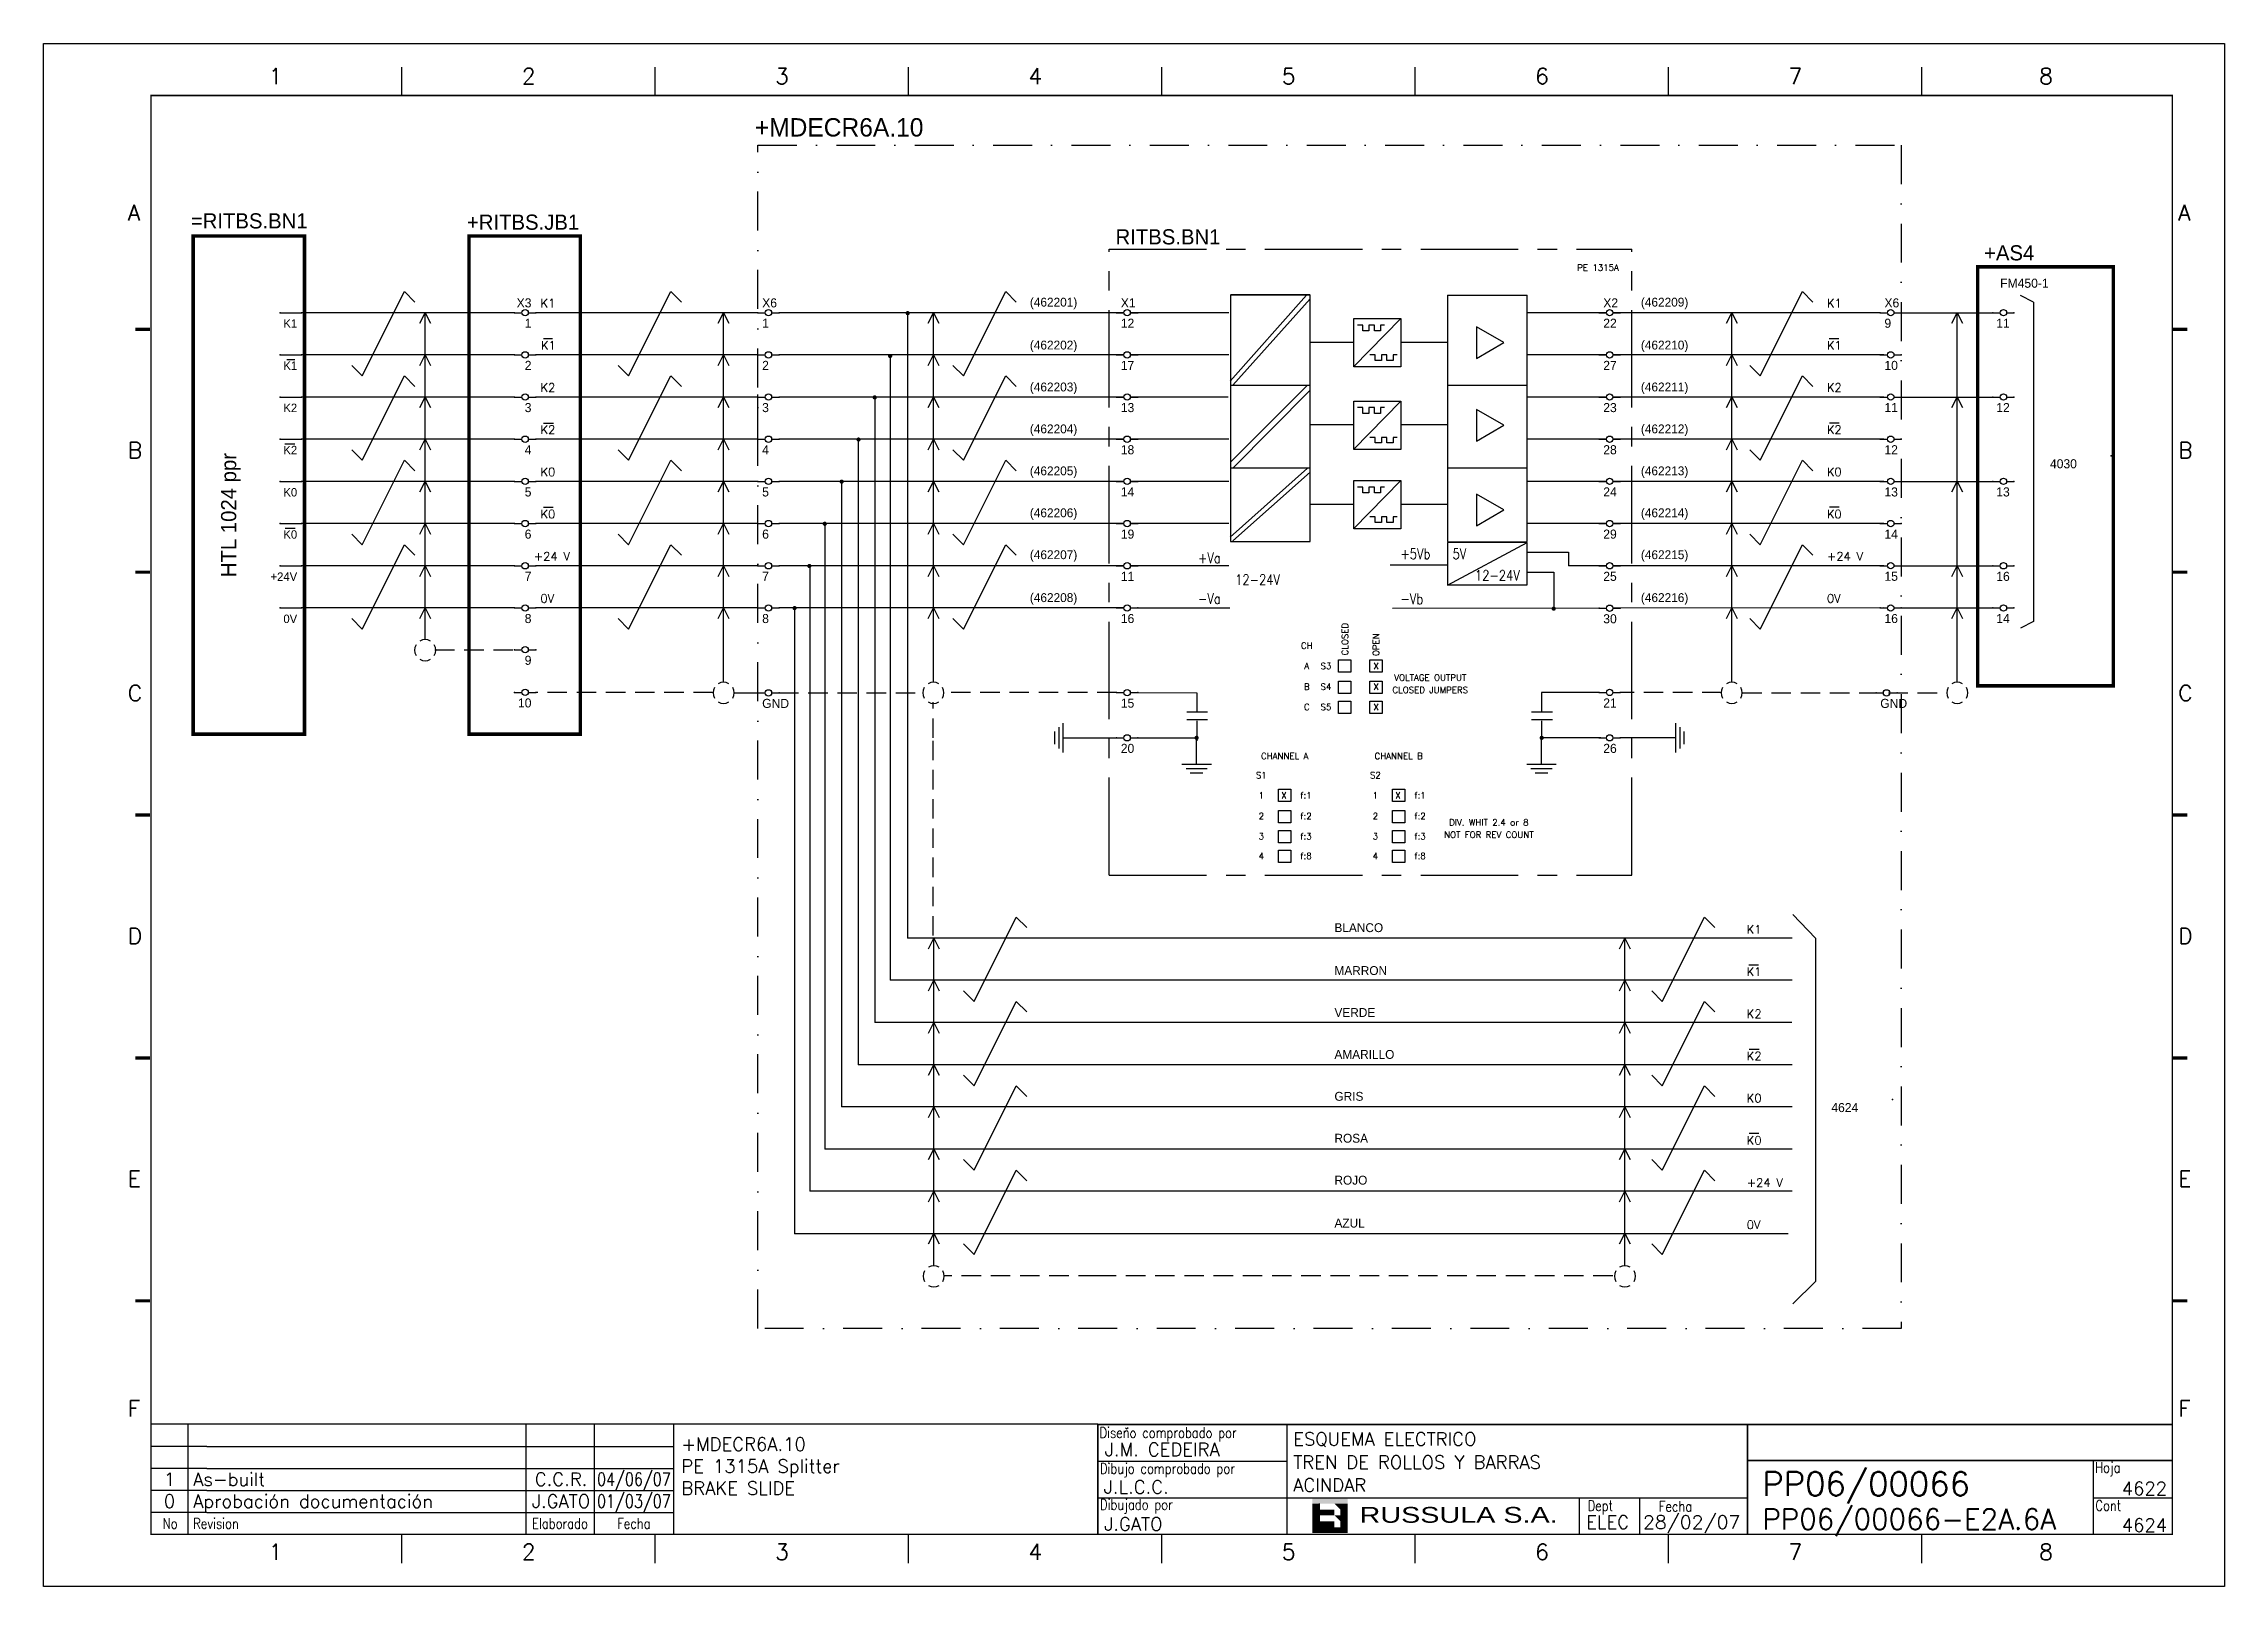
# Model space of a CAD drawing. Extents: x -275 to 145, y -1951 to 425.
# Drawn here: x -275.1 to 144.9, y -1653.9 to -1356.9 of the extents above; entities that cross this region are included whole.
import ezdxf
from ezdxf.enums import TextEntityAlignment as Align

# ---------------------------------------------------------------- set-up
doc = ezdxf.new("R2010")
doc.units = 0
doc.header["$LTSCALE"] = 15
doc.header["$MEASUREMENT"] = 0
doc.header["$PDSIZE"] = 2
for name, pattern in [('CENTER', [2, 1.25, -0.25, 0.25, -0.25]), ('DASHDOT', [1, 0.5, -0.25, 0, -0.25]), ('HIDDEN', [0.375, 0.25, -0.125])]:
    doc.linetypes.add(name, pattern=pattern)
for name, color, linetype in [('1', 7, 'Continuous'), ('10', 5, 'Continuous'), ('102', 7, 'Continuous'), ('2', 7, 'Continuous'), ('25', 3, 'Continuous'), ('25PK', 4, 'CENTER'), ('35', 2, 'Continuous'), ('8', 1, 'Continuous'), ('9', 6, 'Continuous'), ('DIBUJO', 7, 'Continuous')]:
    doc.layers.add(name, color=color, linetype=linetype)
doc.styles.add('ABBSTYLE', font='ROMANS.SHX', dxfattribs={"width": 0.8})
doc.styles.add('HELVETICA', font='HELV.SHX')
doc.styles.add('LABEL', font='SIMPLEX', dxfattribs={"width": 0.8, "height": 4})
doc.styles.add('ROMANS', font='ROMANS.shx', dxfattribs={"width": 0.8, "oblique": 15})

msp = doc.modelspace()

# ---------------------------------------------------------------- texts
at = {"layer": '2', "color": 6}
for s, height, p in [('+MDECR6A.10', 3.5378, (-138.1, -1374.76)), ('=RITBS.BN1', 2.924, (-246.72, -1392.46)), ('+RITBS.JB1', 2.924, (-193.55, -1392.71)), ('RITBS.BN1', 2.924, (-68.63, -1395.53)), ('+AS4', 2.924, (98.64, -1398.61)), ('(462201)', 1.706, (-85.13, -1407.5)), ('(462209)', 1.706, (32.55, -1407.5)), ('(462202)', 1.706, (-85.13, -1415.76)), ('(462210)', 1.706, (32.55, -1415.76)), ('(462203)', 1.706, (-85.13, -1423.83)), ('(462211)', 1.706, (32.55, -1423.83)), ('(462204)', 1.706, (-85.13, -1431.9)), ('(462212)', 1.706, (32.55, -1431.9)), ('(462205)', 1.706, (-85.13, -1439.98)), ('(462213)', 1.706, (32.55, -1439.98)), ('(462206)', 1.706, (-85.13, -1448.05)), ('(462214)', 1.706, (32.55, -1448.05)), ('(462207)', 1.706, (-85.13, -1456.12)), ('(462215)', 1.706, (32.55, -1456.12)), ('(462208)', 1.706, (-85.13, -1464.38)), ('(462216)', 1.706, (32.55, -1464.38)), ('BLANCO', 1.706, (-26.47, -1527.92)), ('MARRON', 1.706, (-26.47, -1536.18)), ('VERDE', 1.706, (-26.47, -1544.25)), ('AMARILLO', 1.706, (-26.47, -1552.32)), ('GRIS', 1.706, (-26.47, -1560.39)), ('ROSA', 1.706, (-26.47, -1568.46)), ('ROJO ', 1.706, (-26.47, -1576.53)), ('AZUL', 1.706, (-26.47, -1584.79))]:
    msp.add_text(s, height=height, dxfattribs=at).set_placement(p)
at = {"layer": '2', "color": 7, "style": 'ROMANS'}
for s, height, p in [('PE 1315A', 1.218, (24.3, -1399.99)), ('CH', 1.218, (-31.8, -1472.79)), ('A', 1.22, (-31.8, -1476.68)), ('S3', 1.218, (-28.1, -1476.68)), ('X', 1.22, (-18.43, -1476.68)), ('VOLTAGE OUTPUT', 1.2183, (-8.02, -1478.92)), ('B', 1.22, (-31.8, -1480.68)), ('S4', 1.218, (-28.1, -1480.68)), ('X', 1.22, (-18.43, -1480.68)), ('CLOSED JUMPERS', 1.2183, (-8.02, -1481.29)), ('C', 1.22, (-31.8, -1484.57)), ('S5', 1.218, (-28.1, -1484.57)), ('X', 1.22, (-18.43, -1484.57)), ('CHANNEL A', 1.218, (-36.05, -1494.03)), ('CHANNEL B', 1.218, (-14.1, -1494.03)), ('S1', 1.218, (-40.55, -1497.71)), ('S2', 1.218, (-18.59, -1497.71)), ('1', 1.22, (-40.55, -1501.6)), ('X', 1.22, (-36.2, -1501.6)), ('f:1', 1.218, (-31.95, -1501.6)), ('1', 1.22, (-18.59, -1501.6)), ('X', 1.22, (-14.25, -1501.6)), ('f:1', 1.218, (-9.99, -1501.6)), ('2', 1.22, (-40.55, -1505.59)), ('f:2', 1.218, (-31.95, -1505.59)), ('2', 1.22, (-18.59, -1505.59)), ('f:2', 1.218, (-9.99, -1505.59)), ('DIV. WHIT 2.4 or 8', 1.2183, (3.27, -1506.81)), ('3', 1.22, (-40.55, -1509.49)), ('f:3', 1.218, (-31.95, -1509.49)), ('3', 1.22, (-18.59, -1509.49)), ('f:3', 1.218, (-9.99, -1509.49)), ('NOT FOR REV COUNT', 1.2183, (3.27, -1509.18)), ('4', 1.22, (-40.55, -1513.27)), ('f:8', 1.218, (-31.95, -1513.27)), ('4', 1.22, (-18.59, -1513.27)), ('f:8', 1.218, (-9.99, -1513.27))]:
    msp.add_text(s, height=height, dxfattribs=at).set_placement(p, align=Align.MIDDLE)
for s, p in [('K1', (-179.38, -1407.65)), ('K1', (68.37, -1407.65)), ('K1', (-179.29, -1415.77)), ('K1', (68.37, -1415.77)), ('K2', (-179.38, -1423.89)), ('K2', (68.37, -1423.89)), ('K2', (-179.38, -1432.02)), ('K2', (68.37, -1432.02)), ('K0', (-179.38, -1440.14)), ('K0', (68.37, -1440.14)), ('K0', (-179.38, -1448.26)), ('K0', (68.37, -1448.26)), ('+24 V', (-180.67, -1456.38)), ('+24 V', (68.37, -1456.38)), ('0V', (-179.38, -1464.5)), ('0V', (68.37, -1464.5)), ('K1', (52.93, -1528.22)), ('K1', (52.93, -1536.34)), ('K2', (52.93, -1544.46)), ('K2', (52.93, -1552.58)), ('K0', (52.93, -1560.7)), ('K0', (52.93, -1568.82)), ('+24 V', (52.93, -1576.95)), ('0V', (52.93, -1585.07))]:
    msp.add_text(s, height=1.624, dxfattribs=at).set_placement(p)
at = {"layer": '2', "color": 6}
msp.add_text('HTL 1024 ppr', height=2.9238, rotation=90, dxfattribs=at).set_placement((-237.98, -1459.59))
at = {"layer": '2', "color": 7, "style": 'ROMANS'}
for s, p in [('CLOSED', (-24.46, -1471.52)), ('OPEN', (-18.48, -1472.59))]:
    msp.add_text(s, height=1.218, rotation=90, dxfattribs=at).set_placement(p, align=Align.MIDDLE)
at = {"layer": '25', "color": 7, "style": 'ABBSTYLE', "width": 0.8}
for s, p in [('+Va', (-52.75, -1456.9)), ('+5Vb', (-13.76, -1456.12)), ('5V', (-3.72, -1456.12)), ('12-24V', (-45.59, -1461.08)), ('12-24V', (0.6, -1460.26)), ('-Va', (-52.75, -1464.73)), ('-Vb', (-13.76, -1464.79))]:
    msp.add_text(s, height=2.03, dxfattribs=at).set_placement(p)
at = {"layer": '9'}
msp.add_attdef('FM450-1', text='', height=1.75, dxfattribs=at).set_placement((111.09, -1403.87), align=Align.RIGHT)

# ---------------------------------------------------------------- blocks, each defined once
blk = doc.blocks.new('NOD')
at = {"color": 0, "linetype": 'ByBlock'}
blk.add_point((0, 0), dxfattribs=at)
at = {"color": 0, "linetype": 'ByBlock', "flags": 1}
blk.add_attdef('PINNR', (2, -2), '', height=1.8, dxfattribs=at)
blk = doc.blocks.new('$$PLL21C')
for p, q in [((-2.5, 0), (-0.75, 0)), ((0.75, 0), (2.5, 0))]:
    blk.add_line(p, q)
at = {"layer": '2'}
blk.add_circle((0, 0), 0.75, dxfattribs=at)
for p in [(-2.5, 0), (2.5, 0)]:
    blk.add_blockref('NOD', p, dxfattribs=at)
at = {"layer": '8'}
blk.add_attdef('*A', (-1.5, -3.575), '', height=2.15, dxfattribs=at)
at = {"layer": '9'}
blk.add_attdef('ID', (-1.5, 1.25), '', height=2.15, dxfattribs=at)
blk = doc.blocks.new('$030107')
at = {"layer": '102'}
for start, end in [(150, 210), (60, 120), (330, 30), (240, 300)]:
    blk.add_arc((0, 0), 2.5, start, end, dxfattribs=at)
blk = doc.blocks.new('$$PLR12')
blk.add_line((-2.5, 0), (2.5, 0))
at = {"layer": '2'}
for p in [(-2.5, 0), (2.5, 0)]:
    blk.add_blockref('NOD', p, dxfattribs=at)
at = {"layer": '8'}
blk.add_attdef('*A', text='', height=2.15, dxfattribs=at).set_placement((1.5, -3.575), align=Align.RIGHT)
at = {"layer": '9'}
blk.add_attdef('ID', text='', height=2.15, dxfattribs=at).set_placement((1.5, 1.25), align=Align.RIGHT)
blk = doc.blocks.new('$$PLR12C')
for p, q in [((-2.5, 0), (-0.75, 0)), ((0.75, 0), (2.5, 0))]:
    blk.add_line(p, q)
at = {"layer": '2'}
blk.add_circle((0, 0), 0.75, dxfattribs=at)
for p in [(-2.5, 0), (2.5, 0)]:
    blk.add_blockref('NOD', p, dxfattribs=at)
at = {"layer": '8'}
blk.add_attdef('*A', text='', height=2.15, dxfattribs=at).set_placement((1.5, -3.575), align=Align.RIGHT)
at = {"layer": '9'}
blk.add_attdef('ID', text='', height=2.15, dxfattribs=at).set_placement((1.5, 1.25), align=Align.RIGHT)
blk = doc.blocks.new('$PP313')
at = {"layer": '2'}
blk.add_blockref('NOD', (0, 0), dxfattribs=at)
at = {"layer": '8'}
blk.add_attdef('1A', (1, -3.325), '', height=2.15, dxfattribs=at)
at = {"layer": '9'}
blk.add_attdef('ID', (1, 1), '', height=2.15, dxfattribs=at)
blk = doc.blocks.new('newcajec')
at = {"layer": '1'}
for p, q in [((179.4, 20.85), (0.13, 20.85)), ((7, 20.85), (7, 0)), ((71, 20.85), (71, 0)), ((84, 20.85), (84, 0.09)), ((99, 20.85), (99, 0)), ((215.2, 20.8), (215.2, 0)), ((10.6, 16.64), (0, 16.64)), ((10.6, 16.64), (99, 16.64)), ((184.64, 20.18), (184.81, 20.01)), ((184.81, 20.01), (185.18, 20.25)), ((10.6, 12.48), (0, 12.48)), ((10.6, 12.48), (99, 12.48)), ((179.4, 13.87), (215.2, 13.87)), ((368, 14.06), (368, 0)), ((10.6, 8.32), (0, 8.32)), ((10.6, 8.32), (99, 8.32)), ((10.6, 4.16), (0, 4.16)), ((10.6, 4.16), (99, 4.16)), ((179.4, 6.93), (267.63, 6.93)), ((267.63, 6.93), (302.5, 6.93)), ((270.63, 6.91), (270.63, 0)), ((282.07, 6.93), (282.07, 0)), ((368, 6.93), (383, 6.93))]:
    blk.add_line(p, q, dxfattribs=at)
for points in [[(47.5, 272.5, 0.3, 0.3, 0), (47.5, 277.91, 0.3, 0.3, 0)], [(95.5, 272.5, 0.3, 0.3, 0), (95.5, 277.91, 0.3, 0.3, 0)], [(143.5, 272.5, 0.3, 0.3, 0), (143.5, 277.91, 0.3, 0.3, 0)], [(191.5, 272.5, 0.3, 0.3, 0), (191.5, 277.91, 0.3, 0.3, 0)], [(239.5, 272.5, 0.3, 0.3, 0), (239.5, 277.91, 0.3, 0.3, 0)], [(287.5, 272.5, 0.3, 0.3, 0), (287.5, 277.91, 0.3, 0.3, 0)], [(335.5, 272.5, 0.3, 0.3, 0), (335.5, 277.91, 0.3, 0.3, 0)], [(-2.99, 228.23, 0.6, 0.6, 0), (-0.18, 228.23, 0.6, 0.6, 0)], [(383.01, 228.23, 0.6, 0.6, 0), (385.82, 228.23, 0.6, 0.6, 0)], [(-2.99, 182.23, 0.6, 0.6, 0), (-0.18, 182.23, 0.6, 0.6, 0)], [(383.01, 182.23, 0.6, 0.6, 0), (385.82, 182.23, 0.6, 0.6, 0)], [(-2.99, 136.23, 0.6, 0.6, 0), (-0.18, 136.23, 0.6, 0.6, 0)], [(383.01, 136.23, 0.6, 0.6, 0), (385.82, 136.23, 0.6, 0.6, 0)], [(-2.99, 90.23, 0.6, 0.6, 0), (-0.18, 90.23, 0.6, 0.6, 0)], [(383.01, 90.23, 0.6, 0.6, 0), (385.82, 90.23, 0.6, 0.6, 0)], [(-2.99, 44.23, 0.6, 0.6, 0), (-0.18, 44.23, 0.6, 0.6, 0)], [(383.01, 44.23, 0.6, 0.6, 0), (385.82, 44.23, 0.6, 0.6, 0)], [(383, 20.8, 0.3, 0.3, 0), (179.4, 20.8, 0.3, 0.3, 0), (179.4, 0, 0.3, 0.3, 0)], [(302.5, 20.8, 0.3, 0.3, 0), (302.5, 0, 0.3, 0.3, 0)], [(302.5, 14, 0.3, 0.3, 0), (383, 14, 0.3, 0.3, 0)], [(47.5, -5.5, 0.3, 0.3, 0), (47.5, -0.09, 0.3, 0.3, 0)], [(95.5, -5.5, 0.3, 0.3, 0), (95.5, -0.09, 0.3, 0.3, 0)], [(143.5, -5.5, 0.3, 0.3, 0), (143.5, -0.09, 0.3, 0.3, 0)], [(191.5, -5.5, 0.3, 0.3, 0), (191.5, -0.09, 0.3, 0.3, 0)], [(239.5, -5.5, 0.3, 0.3, 0), (239.5, -0.09, 0.3, 0.3, 0)], [(287.5, -5.5, 0.3, 0.3, 0), (287.5, -0.09, 0.3, 0.3, 0)], [(335.5, -5.5, 0.3, 0.3, 0), (335.5, -0.09, 0.3, 0.3, 0)]]:
    blk.add_lwpolyline(points, format="xyseb", dxfattribs=at)
at = {"layer": '1', "const_width": 0.3}
blk.add_lwpolyline([(0, 0), (0, 272.5), (383, 272.5), (383, 0)], close=True, dxfattribs=at)
at = {"layer": '2', "color": 14}
for p, q in [((221.42, 4.69), (221.42, 5.81)), ((221.42, 2.47), (221.42, 3.58))]:
    blk.add_line(p, q, dxfattribs=at)
for points in [[(220.05, 5.81), (220.05, 6.92), (226.74, 5.81), (226.74, 6.92)], [(221.42, 2.47), (220.05, 2.47), (221.42, 5.81), (220.05, 5.81)], [(221.42, 4.69), (224.25, 4.69), (221.42, 3.58), (224.25, 3.58)], [(224.25, 5.81), (225.37, 5.81), (225.37, 4.69)], [(225.37, 5.81), (226.74, 5.81), (225.37, 1.35), (226.74, 1.35)], [(224.25, 0.24), (224.25, 2.47), (220.05, 0.24), (220.05, 2.47)], [(224.25, 3.58), (225.37, 3.58), (225.37, 2.47)], [(226.74, 1.35), (226.74, 0.24), (224.25, 1.35), (224.25, 0.24)]]:
    blk.add_solid(points, dxfattribs=at)
at = {"layer": '1', "style": 'ROMANS'}
for s, p in [('1', (22.29, 274.68)), ('2', (70.29, 274.68)), ('3', (118.29, 274.68)), ('4', (166.29, 274.68)), ('5', (214.29, 274.68)), ('6', (262.29, 274.68)), ('7', (310.29, 274.68)), ('8', (357.79, 274.68)), ('A', (-4.37, 248.84)), ('A', (384.13, 248.84)), ('B', (-4.37, 203.84)), ('B', (384.13, 203.84)), ('C', (-4.37, 157.84)), ('C', (384.13, 157.84)), ('D', (-4.37, 111.84)), ('D', (384.13, 111.84)), ('E', (-4.37, 65.84)), ('E', (384.13, 65.84)), ('F', (-4.37, 22.34)), ('F', (384.13, 22.34)), ('1', (22.29, -4.82)), ('2', (70.29, -4.82)), ('3', (118.29, -4.82)), ('4', (166.29, -4.82)), ('5', (214.29, -4.82)), ('6', (262.29, -4.82)), ('7', (310.29, -4.82)), ('8', (357.79, -4.82))]:
    blk.add_text(s, height=3, dxfattribs=at).set_placement(p)
at = {"layer": '1', "style": 'LABEL', "width": 0.8}
for s, p in [('Diseno comprobado por', (179.73, 18.27)), ('Dibujo comprobado por', (179.81, 11.47)), ('Hoja', (368.38, 11.66)), ('Dibujado por', (179.83, 4.64)), ('Fecha', (285.71, 4.3)), ('Cont', (368.43, 4.46)), ('No', (2.23, 1.05)), ('Revision', (8, 1.05))]:
    blk.add_text(s, height=2, dxfattribs=at).set_placement(p)
for s, p in [('Dept', (274.61, 4.44)), ('Elaborado', (77.5, 1.05)), ('Fecha', (91.5, 1.05))]:
    blk.add_text(s, height=2, dxfattribs=at).set_placement(p, align=Align.CENTER)
at = {"layer": '10', "style": 'ROMANS'}
for tag, p in [('REV41', (3.5, 18.74)), ('REV43', (77.7, 18.74)), ('REV31', (3.5, 14.58)), ('REV33', (77.7, 14.58)), ('REV21', (3.5, 10.42)), ('REV23', (77.7, 10.42)), ('REV11', (3.5, 6.27)), ('REV13', (77.7, 6.27))]:
    blk.add_attdef(tag, text='', height=2.5, dxfattribs=at).set_placement(p, align=Align.MIDDLE)
for tag, p, height in [('REV42', (8, 17.49), 2.5), ('SHEETNAME1', (100.5, 15.83), 2.5), ('DESIGNCHECK', (180.74, 14.83), 2.5), ('DOCUMENTTYPE', (216.43, 16.8), 2.5), ('NOTA', (305.32, 15.8), 3), ('REV32', (8, 13.33), 2.5), ('SHEETNAME2', (100.5, 11.67), 2.5), ('OBJECT', (216.43, 12.4), 2.5), ('REV22', (8, 9.17), 2.5), ('SHEETNAME3', (100.5, 7.51), 2.5), ('DRAWINGCHECK', (180.53, 7.71), 2.5), ('CUSTOMER', (216.43, 8.08), 2.5), ('ORDER', (305.32, 7.3), 4.5), ('REV12', (8, 5.01), 2.5), ('SHEETNAME4', (100.5, 3.35), 2.5), ('DOCUMENT_ID', (305.32, 0.93), 4.4), ('USER', (180.63, 0.71), 2.5), ('DEPARTMENT', (271.93, 1.05), 2.5)]:
    blk.add_attdef(tag, p, '', height=height, dxfattribs=at)
for tag, width, p, p2 in [('REV44', 1.221199, (84.53, 17.49), (98.48, 17.49)), ('REV34', 1.221199, (84.53, 13.33), (98.48, 13.33)), ('REV24', 1.221199, (84.53, 9.17), (98.48, 9.17)), ('REV14', 1.221199, (84.53, 5.01), (98.48, 5.01)), ('CREATED2', 7.039915, (282.71, 1.05), (301.14, 1.05))]:
    blk.add_attdef(tag, text='', height=2.5, dxfattribs=dict(at, width=width)).set_placement(p, p2, align=Align.FIT)
for tag, p in [('SHEET', (382, 7.43)), ('NEXTSHEET', (382, 0.5))]:
    blk.add_attdef(tag, text='', height=2.5, dxfattribs=at).set_placement(p, align=Align.RIGHT)
at = {"layer": 'DIBUJO', "color": 14, "style": 'HELVETICA', "width": 1.3}
blk.add_text('RUSSULA S.A.', height=3, dxfattribs=at).set_placement((229, 2.19))

# ---------------------------------------------------------------- linework, layer by layer
at = {"layer": '2', "color": 3, "linetype": 'DASHDOT'}
for p, q in [((-137.5, -1376.44), (82.7, -1376.44)), ((-137.5, -1604.25), (-137.5, -1376.44)), ((82.7, -1376.44), (82.7, -1604.25)), ((82.7, -1604.25), (-137.5, -1604.25))]:
    msp.add_line(p, q, dxfattribs=at)
at = {"layer": '2', "color": 7}
for p, q in [((-213.71, -1420.85), (-205.58, -1404.61)), ((-205.58, -1404.61), (-203.55, -1406.64)), ((-162.4, -1420.85), (-154.28, -1404.61)), ((-154.28, -1404.61), (-152.25, -1406.64)), ((-97.91, -1420.85), (-89.79, -1404.61)), ((-89.79, -1404.61), (-87.76, -1406.64)), ((-46.53, -1421.86), (-31.83, -1405.3)), ((-46.02, -1422.64), (-31.12, -1405.98)), ((55.53, -1420.85), (63.65, -1404.61)), ((63.65, -1404.61), (65.68, -1406.64)), ((108.18, -1406.65), (105.67, -1405.39)), ((108.18, -1406.65), (108.18, -1468.15)), ((-184.37, -1408.67), (-225.43, -1408.67)), ((-202.61, -1410.7), (-201.59, -1408.67)), ((-201.59, -1471.61), (-201.59, -1408.67)), ((-201.59, -1408.67), (-200.58, -1410.7)), ((-137.5, -1408.67), (-180.31, -1408.67)), ((-145.14, -1410.7), (-144.12, -1408.67)), ((-144.12, -1479.83), (-144.12, -1408.67)), ((-144.12, -1408.67), (-143.11, -1410.7)), ((-67.01, -1408.67), (-133.44, -1408.67)), ((-108.69, -1408.78), (-108.69, -1529.08)), ((-104.72, -1410.7), (-103.7, -1408.67)), ((-103.7, -1479.83), (-103.7, -1408.67)), ((-103.7, -1408.67), (-102.69, -1410.7)), ((-46.83, -1408.67), (-65.79, -1408.67)), ((-22.77, -1419.11), (-13.66, -1409.81)), ((-21.01, -1411.07), (-22.05, -1411.07)), ((-21.01, -1412.16), (-21.01, -1411.07)), ((-18.76, -1411.07), (-19.82, -1411.07)), ((-19.82, -1411.07), (-19.82, -1412.16)), ((-18.76, -1412.16), (-18.76, -1411.07)), ((-16.81, -1411.07), (-17.57, -1411.07)), ((-17.57, -1411.07), (-17.57, -1412.16)), ((25.91, -1408.67), (10.66, -1408.67)), ((78.64, -1408.67), (27.13, -1408.67)), ((49.04, -1410.7), (50.05, -1408.67)), ((50.05, -1479.83), (50.05, -1408.67)), ((50.05, -1408.67), (51.07, -1410.7)), ((82.7, -1408.67), (100.34, -1408.67)), ((92.45, -1410.7), (93.47, -1408.67)), ((93.47, -1479.83), (93.47, -1408.67)), ((93.47, -1408.67), (94.48, -1410.7)), ((-178.79, -1413.67), (-177.09, -1413.67)), ((-22.79, -1414.4), (-31.13, -1414.4)), ((-19.82, -1412.16), (-21.01, -1412.16)), ((-17.57, -1412.16), (-18.76, -1412.16)), ((-4.74, -1414.4), (-13.68, -1414.4)), ((68.79, -1413.67), (70.68, -1413.67)), ((-184.37, -1416.79), (-225.43, -1416.79)), ((-215.74, -1418.82), (-213.71, -1420.85)), ((-202.61, -1418.82), (-201.59, -1416.79)), ((-201.59, -1416.79), (-200.58, -1418.82)), ((-137.5, -1416.79), (-180.31, -1416.79)), ((-164.43, -1418.82), (-162.4, -1420.85)), ((-145.14, -1418.82), (-144.12, -1416.79)), ((-144.12, -1416.79), (-143.11, -1418.82)), ((-67.01, -1416.79), (-133.44, -1416.79)), ((-112.03, -1416.79), (-112.03, -1537.2)), ((-104.72, -1418.82), (-103.7, -1416.79)), ((-103.7, -1416.79), (-102.69, -1418.82)), ((-99.94, -1418.82), (-97.91, -1420.85)), ((-46.83, -1416.79), (-65.79, -1416.79)), ((-18.61, -1416.79), (-19.64, -1416.79)), ((-18.61, -1417.88), (-18.61, -1416.79)), ((-17.42, -1417.88), (-18.61, -1417.88)), ((-17.42, -1416.79), (-17.42, -1417.88)), ((-16.35, -1416.79), (-17.42, -1416.79)), ((-16.35, -1417.88), (-16.35, -1416.79)), ((-15.17, -1417.88), (-16.35, -1417.88)), ((-15.17, -1416.79), (-15.17, -1417.88)), ((-14.41, -1416.79), (-15.17, -1416.79)), ((25.91, -1416.79), (10.66, -1416.79)), ((79.35, -1416.79), (27.13, -1416.79)), ((49.04, -1418.82), (50.05, -1416.79)), ((50.05, -1416.79), (51.07, -1418.82)), ((53.5, -1418.82), (55.53, -1420.85)), ((-213.71, -1437.09), (-205.58, -1420.85)), ((-205.58, -1420.85), (-203.55, -1422.88)), ((-162.4, -1437.09), (-154.28, -1420.85)), ((-154.28, -1420.85), (-152.25, -1422.88)), ((-97.91, -1437.09), (-89.79, -1420.85)), ((-89.79, -1420.85), (-87.76, -1422.88)), ((-46.51, -1437.48), (-31.82, -1422.73)), ((-45.95, -1438.52), (-31.15, -1423.62)), ((55.53, -1437.09), (63.65, -1420.85)), ((63.65, -1420.85), (65.68, -1422.88)), ((-184.37, -1424.91), (-225.43, -1424.91)), ((-202.61, -1426.94), (-201.59, -1424.91)), ((-201.59, -1424.91), (-200.58, -1426.94)), ((-137.5, -1424.91), (-180.31, -1424.91)), ((-145.14, -1426.94), (-144.12, -1424.91)), ((-144.12, -1424.91), (-143.11, -1426.94)), ((-137.5, -1431.94), (-137.5, -1424.45)), ((-67.01, -1424.91), (-133.44, -1424.91)), ((-115.02, -1424.91), (-115.02, -1545.32)), ((-104.72, -1426.94), (-103.7, -1424.91)), ((-103.7, -1424.91), (-102.69, -1426.94)), ((-46.93, -1424.91), (-65.79, -1424.91)), ((-22.77, -1434.99), (-13.66, -1425.7)), ((-21.01, -1426.95), (-22.05, -1426.95)), ((-21.01, -1428.05), (-21.01, -1426.95)), ((-18.76, -1426.95), (-19.82, -1426.95)), ((-19.82, -1426.95), (-19.82, -1428.05)), ((-18.76, -1428.05), (-18.76, -1426.95)), ((-17.57, -1426.95), (-17.57, -1428.05)), ((-16.81, -1426.95), (-17.57, -1426.95)), ((25.91, -1424.91), (10.66, -1424.91)), ((79.35, -1424.91), (27.13, -1424.91)), ((49.04, -1426.94), (50.05, -1424.91)), ((50.05, -1424.91), (51.07, -1426.94)), ((82.7, -1424.91), (100.34, -1424.91)), ((92.45, -1426.94), (93.47, -1424.91)), ((93.47, -1424.91), (94.48, -1426.94)), ((-178.79, -1429.95), (-176.9, -1429.95)), ((-22.79, -1430.29), (-31.13, -1430.29)), ((-19.82, -1428.05), (-21.01, -1428.05)), ((-17.57, -1428.05), (-18.76, -1428.05)), ((-4.74, -1430.29), (-13.68, -1430.29)), ((68.85, -1429.85), (70.74, -1429.85)), ((-184.37, -1433.03), (-225.43, -1433.03)), ((-215.74, -1435.06), (-213.71, -1437.09)), ((-202.61, -1435.06), (-201.59, -1433.03)), ((-201.59, -1433.03), (-200.58, -1435.06)), ((-137.5, -1433.03), (-180.31, -1433.03)), ((-164.43, -1435.06), (-162.4, -1437.09)), ((-145.14, -1435.06), (-144.12, -1433.03)), ((-144.12, -1433.03), (-143.11, -1435.06)), ((-67.01, -1433.03), (-133.44, -1433.03)), ((-118.17, -1433.03), (-118.17, -1553.45)), ((-104.72, -1435.06), (-103.7, -1433.03)), ((-103.7, -1433.03), (-102.69, -1435.06)), ((-99.94, -1435.06), (-97.91, -1437.09)), ((-46.83, -1433.03), (-65.79, -1433.03)), ((-18.61, -1432.67), (-19.64, -1432.67)), ((-18.61, -1433.76), (-18.61, -1432.67)), ((-17.42, -1433.76), (-18.61, -1433.76)), ((-17.42, -1432.67), (-17.42, -1433.76)), ((-16.35, -1432.67), (-17.42, -1432.67)), ((-16.35, -1433.76), (-16.35, -1432.67)), ((-15.17, -1433.76), (-16.35, -1433.76)), ((-14.41, -1432.67), (-15.17, -1432.67)), ((-15.17, -1432.67), (-15.17, -1433.76)), ((25.91, -1433.03), (10.66, -1433.03)), ((79.35, -1433.03), (27.13, -1433.03)), ((49.04, -1435.06), (50.05, -1433.03)), ((50.05, -1433.03), (51.07, -1435.06)), ((53.5, -1435.06), (55.53, -1437.09)), ((-213.71, -1453.34), (-205.58, -1437.09)), ((-205.58, -1437.09), (-203.55, -1439.12)), ((-162.4, -1453.34), (-154.28, -1437.09)), ((-154.28, -1437.09), (-152.25, -1439.12)), ((-97.91, -1453.34), (-89.79, -1437.09)), ((-89.79, -1437.09), (-87.76, -1439.12)), ((-46.53, -1451.89), (-31.68, -1438.59)), ((-46.01, -1452.6), (-31.12, -1439.37)), ((55.53, -1453.34), (63.65, -1437.09)), ((63.65, -1437.09), (65.68, -1439.12)), ((-184.37, -1441.15), (-225.43, -1441.15)), ((-202.61, -1443.18), (-201.59, -1441.15)), ((-201.59, -1441.15), (-200.58, -1443.18)), ((-137.5, -1441.15), (-180.31, -1441.15)), ((-145.14, -1443.18), (-144.12, -1441.15)), ((-144.12, -1441.15), (-143.11, -1443.18)), ((-67.01, -1441.15), (-133.44, -1441.15)), ((-121.39, -1441.15), (-121.39, -1561.57)), ((-104.72, -1443.18), (-103.7, -1441.15)), ((-103.7, -1441.15), (-102.69, -1443.18)), ((-46.83, -1441.15), (-65.79, -1441.15)), ((-22.77, -1450.29), (-13.66, -1441)), ((-21.01, -1442.25), (-22.05, -1442.25)), ((-21.01, -1443.35), (-21.01, -1442.25)), ((-19.82, -1443.35), (-21.01, -1443.35)), ((-18.76, -1442.25), (-19.82, -1442.25)), ((-19.82, -1442.25), (-19.82, -1443.35)), ((-18.76, -1443.35), (-18.76, -1442.25)), ((-17.57, -1443.35), (-18.76, -1443.35)), ((-16.81, -1442.25), (-17.57, -1442.25)), ((-17.57, -1442.25), (-17.57, -1443.35)), ((25.91, -1441.15), (10.66, -1441.15)), ((79.35, -1441.15), (27.13, -1441.15)), ((49.04, -1443.18), (50.05, -1441.15)), ((50.05, -1441.15), (51.07, -1443.18)), ((82.7, -1441.15), (100.34, -1441.15)), ((92.45, -1443.18), (93.47, -1441.15)), ((93.47, -1441.15), (94.48, -1443.18)), ((-178.81, -1446.14), (-176.92, -1446.14)), ((-22.79, -1445.59), (-31.13, -1445.59)), ((-18.61, -1447.97), (-19.64, -1447.97)), ((-18.61, -1449.07), (-18.61, -1447.97)), ((-17.42, -1447.97), (-17.42, -1449.07)), ((-16.35, -1447.97), (-17.42, -1447.97)), ((-16.35, -1449.07), (-16.35, -1447.97)), ((-14.41, -1447.97), (-15.17, -1447.97)), ((-15.17, -1447.97), (-15.17, -1449.07)), ((-4.74, -1445.59), (-13.68, -1445.59)), ((68.87, -1446.08), (70.76, -1446.08)), ((-184.37, -1449.27), (-225.43, -1449.27)), ((-215.74, -1451.3), (-213.71, -1453.34)), ((-202.61, -1451.3), (-201.59, -1449.27)), ((-201.59, -1449.27), (-200.58, -1451.3)), ((-137.5, -1449.27), (-180.31, -1449.27)), ((-164.43, -1451.3), (-162.4, -1453.34)), ((-145.14, -1451.3), (-144.12, -1449.27)), ((-144.12, -1449.27), (-143.11, -1451.3)), ((-67.01, -1449.27), (-133.44, -1449.27)), ((-124.6, -1449.27), (-124.6, -1569.69)), ((-104.72, -1451.3), (-103.7, -1449.27)), ((-103.7, -1449.27), (-102.69, -1451.3)), ((-99.94, -1451.3), (-97.91, -1453.34)), ((-46.83, -1449.27), (-65.79, -1449.27)), ((-17.42, -1449.07), (-18.61, -1449.07)), ((-15.17, -1449.07), (-16.35, -1449.07)), ((-4.72, -1461.1), (10.67, -1452.89)), ((25.91, -1449.27), (10.66, -1449.27)), ((79.35, -1449.27), (27.13, -1449.27)), ((49.04, -1451.3), (50.05, -1449.27)), ((50.05, -1449.27), (51.07, -1451.3)), ((53.5, -1451.3), (55.53, -1453.34)), ((-184.37, -1457.4), (-225.43, -1457.4)), ((-213.71, -1469.58), (-205.58, -1453.34)), ((-205.58, -1453.34), (-203.55, -1455.37)), ((-202.61, -1459.43), (-201.59, -1457.4)), ((-201.59, -1457.4), (-200.58, -1459.43)), ((-137.5, -1457.4), (-180.31, -1457.4)), ((-162.4, -1469.58), (-154.28, -1453.34)), ((-154.28, -1453.34), (-152.25, -1455.37)), ((-145.14, -1459.43), (-144.12, -1457.4)), ((-144.12, -1457.4), (-143.11, -1459.43)), ((-67.01, -1457.4), (-133.44, -1457.4)), ((-127.54, -1457.4), (-127.54, -1577.81)), ((-104.72, -1459.43), (-103.7, -1457.4)), ((-103.7, -1457.4), (-102.69, -1459.43)), ((-97.91, -1469.58), (-89.79, -1453.34)), ((-89.79, -1453.34), (-87.76, -1455.37)), ((-46.83, -1457.4), (-65.79, -1457.4)), ((-4.74, -1457.27), (-15.72, -1457.27)), ((10.74, -1454.78), (18.63, -1454.78)), ((18.63, -1454.78), (18.63, -1457.39)), ((25.91, -1457.39), (18.63, -1457.39)), ((79.35, -1457.39), (27.13, -1457.39)), ((49.04, -1459.43), (50.05, -1457.4)), ((50.05, -1457.4), (51.07, -1459.43)), ((55.53, -1469.58), (63.65, -1453.34)), ((63.65, -1453.34), (65.68, -1455.37)), ((82.7, -1457.4), (100.34, -1457.4)), ((92.45, -1459.43), (93.47, -1457.4)), ((93.47, -1457.4), (94.48, -1459.43)), ((10.63, -1458.63), (15.75, -1458.63)), ((15.75, -1458.63), (15.75, -1465.52)), ((-184.37, -1465.52), (-225.43, -1465.52)), ((-202.61, -1467.55), (-201.59, -1465.52)), ((-201.59, -1465.52), (-200.58, -1467.55)), ((-137.5, -1465.52), (-180.31, -1465.52)), ((-145.14, -1467.55), (-144.12, -1465.52)), ((-144.12, -1465.52), (-143.11, -1467.55)), ((-67.01, -1465.52), (-133.44, -1465.52)), ((-130.44, -1465.52), (-130.44, -1586.03)), ((-104.72, -1467.55), (-103.7, -1465.52)), ((-103.7, -1465.52), (-102.69, -1467.55)), ((-64.71, -1465.52), (-46.59, -1465.52)), ((25.91, -1465.58), (-15.31, -1465.61)), ((79.35, -1465.52), (27.13, -1465.57)), ((49.04, -1467.55), (50.05, -1465.52)), ((50.05, -1465.52), (51.07, -1467.55)), ((82.7, -1465.51), (100.34, -1465.52)), ((92.45, -1467.55), (93.47, -1465.52)), ((93.47, -1465.52), (94.48, -1467.55)), ((-215.74, -1467.55), (-213.71, -1469.58)), ((-164.43, -1467.55), (-162.4, -1469.58)), ((-99.94, -1467.55), (-97.91, -1469.58)), ((53.5, -1467.55), (55.53, -1469.58)), ((108.18, -1468.15), (105.67, -1469.42)), ((-142.09, -1481.86), (-137.5, -1481.86)), ((-64.37, -1481.81), (-52.99, -1481.83)), ((-52.99, -1481.83), (-52.99, -1485.6)), ((24.49, -1481.78), (13.43, -1481.78)), ((13.43, -1481.78), (13.43, -1485.6)), ((-50.91, -1485.6), (-54.92, -1485.6)), ((15.51, -1485.6), (11.49, -1485.6)), ((-64.37, -1490.52), (-52.99, -1490.52)), ((-50.91, -1487.04), (-54.92, -1487.04)), ((-52.99, -1487.25), (-52.99, -1491.1)), ((15.51, -1487.04), (11.49, -1487.04)), ((13.43, -1487.25), (13.43, -1490.24)), ((24.81, -1490.52), (13.43, -1490.52)), ((61.83, -1524.54), (66.18, -1529.07)), ((-95.89, -1541.26), (-87.76, -1525.02)), ((-87.76, -1525.02), (-85.73, -1527.05)), ((36.66, -1541.26), (44.78, -1525.02)), ((44.78, -1525.02), (46.81, -1527.05)), ((61.7, -1529.08), (-108.69, -1529.08)), ((-104.66, -1531.11), (-103.64, -1529.08)), ((-103.64, -1592.14), (-103.64, -1529.08)), ((-103.64, -1529.08), (-102.63, -1531.11)), ((28.45, -1531.11), (29.47, -1529.08)), ((29.47, -1592.14), (29.47, -1529.08)), ((29.47, -1529.08), (30.48, -1531.11)), ((66.18, -1529.07), (66.18, -1595.16)), ((53.32, -1534.23), (55.21, -1534.23)), ((61.7, -1537.2), (-112.03, -1537.2)), ((-104.66, -1539.23), (-103.64, -1537.2)), ((-103.64, -1537.2), (-102.63, -1539.23)), ((-97.92, -1539.23), (-95.89, -1541.26)), ((-95.89, -1557.51), (-87.76, -1541.26)), ((-87.76, -1541.26), (-85.73, -1543.29)), ((28.45, -1539.23), (29.47, -1537.2)), ((29.47, -1537.2), (30.48, -1539.23)), ((34.63, -1539.23), (36.66, -1541.26)), ((36.66, -1557.51), (44.78, -1541.26)), ((44.78, -1541.26), (46.81, -1543.29)), ((61.6, -1545.32), (-115.02, -1545.32)), ((-104.66, -1547.35), (-103.64, -1545.32)), ((-103.64, -1545.32), (-102.63, -1547.35)), ((28.45, -1547.35), (29.47, -1545.32)), ((29.47, -1545.32), (30.48, -1547.35)), ((61.7, -1553.45), (-118.17, -1553.45)), ((-104.66, -1555.48), (-103.64, -1553.45)), ((-103.64, -1553.45), (-102.63, -1555.48)), ((28.45, -1555.48), (29.47, -1553.45)), ((29.47, -1553.45), (30.48, -1555.48)), ((53.41, -1550.43), (55.31, -1550.43)), ((-97.92, -1555.48), (-95.89, -1557.51)), ((-95.89, -1573.75), (-87.76, -1557.51)), ((-87.76, -1557.51), (-85.73, -1559.54)), ((34.63, -1555.48), (36.66, -1557.51)), ((36.66, -1573.75), (44.78, -1557.51)), ((44.78, -1557.51), (46.81, -1559.54)), ((61.7, -1561.57), (-121.39, -1561.57)), ((-104.66, -1563.6), (-103.64, -1561.57)), ((-103.64, -1561.57), (-102.63, -1563.6)), ((28.45, -1563.6), (29.47, -1561.57)), ((29.47, -1561.57), (30.48, -1563.6)), ((61.7, -1569.69), (-124.6, -1569.69)), ((-104.66, -1571.72), (-103.64, -1569.69)), ((-103.64, -1569.69), (-102.63, -1571.72)), ((28.45, -1571.72), (29.47, -1569.69)), ((29.47, -1569.69), (30.48, -1571.72)), ((53.39, -1566.63), (55.28, -1566.63)), ((-97.92, -1571.72), (-95.89, -1573.75)), ((-95.89, -1589.99), (-87.76, -1573.75)), ((-87.76, -1573.75), (-85.73, -1575.78)), ((34.63, -1571.72), (36.66, -1573.75)), ((36.66, -1589.99), (44.78, -1573.75)), ((44.78, -1573.75), (46.81, -1575.78)), ((61.7, -1577.81), (-127.54, -1577.81)), ((-104.66, -1579.84), (-103.64, -1577.81)), ((-103.64, -1577.81), (-102.63, -1579.84)), ((28.45, -1579.84), (29.47, -1577.81)), ((29.47, -1577.81), (30.48, -1579.84)), ((60.89, -1586.03), (-130.44, -1586.03)), ((-104.66, -1587.96), (-103.64, -1585.93)), ((-103.64, -1585.93), (-102.63, -1587.96)), ((28.45, -1587.96), (29.47, -1585.93)), ((29.47, -1585.93), (30.48, -1587.96)), ((-97.92, -1587.96), (-95.89, -1589.99)), ((34.63, -1587.96), (36.66, -1589.99)), ((66.18, -1595.16), (61.83, -1599.51))]:
    msp.add_line(p, q, dxfattribs=at)
at = {"layer": '2', "color": 1}
for p, q in [((-228.24, -1417.67), (-226.71, -1417.67)), ((-228.59, -1433.92), (-226.67, -1433.92)), ((-228.54, -1450.16), (-226.6, -1450.16))]:
    msp.add_line(p, q, dxfattribs=at)
at = {"layer": '2', "color": 7, "linetype": 'HIDDEN'}
for p, q in [((-199.7, -1473.55), (-184.33, -1473.55)), ((-146.16, -1481.77), (-180.3, -1481.77)), ((-133.44, -1481.86), (-105.73, -1481.86)), ((-68.43, -1481.81), (-101.74, -1481.81)), ((48.1, -1481.78), (28.55, -1481.78)), ((52.08, -1481.86), (77.83, -1481.86)), ((80.21, -1481.86), (91.44, -1481.86)), ((-103.75, -1490.52), (-103.75, -1483.68)), ((-103.75, -1528.58), (-103.75, -1489.23)), ((-72.02, -1594.07), (-101.78, -1594.07)), ((27.13, -1594.07), (-75.26, -1594.07))]:
    msp.add_line(p, q, dxfattribs=at)
at = {"layer": '2'}
for p, q in [((-80.39, -1489.3), (-80.39, -1491.74)), ((-79.57, -1488.49), (-79.57, -1492.55)), ((-78.76, -1487.68), (-78.76, -1493.36)), ((-78.76, -1490.52), (-68.43, -1490.52)), ((-53.01, -1495.61), (-53.01, -1490.52)), ((13.41, -1495.61), (13.41, -1490.52)), ((39.2, -1490.52), (28.55, -1490.52)), ((39.2, -1487.68), (39.2, -1493.36)), ((40.02, -1488.49), (40.02, -1492.55)), ((40.83, -1489.3), (40.83, -1491.74)), ((-55.85, -1495.61), (-50.17, -1495.61)), ((-55.04, -1496.42), (-50.98, -1496.42)), ((-54.23, -1497.23), (-51.79, -1497.23)), ((10.56, -1495.61), (16.25, -1495.61)), ((11.38, -1496.42), (15.44, -1496.42)), ((12.19, -1497.23), (14.62, -1497.23))]:
    msp.add_line(p, q, dxfattribs=at)
at = {"layer": '2', "color": 3, "linetype": 'DASHDOT'}
for points in [[(-246.28, -1393.92, 0.682, 0.682, 0), (-224.85, -1393.92, 0.682, 0.682, 0), (-224.85, -1489.83, 0.682, 0.682, 0), (-246.28, -1489.83, 0.682, 0.682, 0), (-246.28, -1393.92, 0.682, 0.682, 0)], [(-193.14, -1393.92, 0.682, 0.682, 0), (-171.71, -1393.92, 0.682, 0.682, 0), (-171.71, -1489.83, 0.682, 0.682, 0), (-193.14, -1489.83, 0.682, 0.682, 0), (-193.14, -1393.92, 0.682, 0.682, 0)], [(97.42, -1399.83, 0.682, 0.682, 0), (123.54, -1399.83, 0.682, 0.682, 0), (123.54, -1480.49, 0.682, 0.682, 0), (97.42, -1480.49, 0.682, 0.682, 0), (97.42, -1399.83, 0.682, 0.682, 0)]]:
    msp.add_lwpolyline(points, format="xyseb", dxfattribs=at)
at = {"layer": '2', "color": 7}
for points, const_width in [([(-108.88, -1408.76, 1), (-108.44, -1408.76, 1)], 0.365), ([(-112.26, -1417.01, 1), (-111.82, -1417.01, 1)], 0.365), ([(-115.24, -1424.98, 1), (-114.79, -1424.98, 1)], 0.365), ([(-118.35, -1433.09, 1), (-117.91, -1433.09, 1)], 0.365), ([(-121.6, -1441.2, 1), (-121.15, -1441.2, 1)], 0.365), ([(-124.85, -1449.32, 1), (-124.4, -1449.32, 1)], 0.365), ([(-127.82, -1457.43, 1), (-127.38, -1457.43, 1)], 0.365), ([(-130.66, -1465.54, 1), (-130.22, -1465.54, 1)], 0.365), ([(15.53, -1465.65, 1), (15.98, -1465.65, 1)], 0.365), ([(-53.21, -1490.52, 1), (-52.81, -1490.52, 1)], 0.406), ([(13.65, -1490.52, -1), (13.25, -1490.52, -1)], 0.406)]:
    msp.add_lwpolyline(points, format="xyb", close=True, dxfattribs=dict(at, const_width=const_width))
for points in [[(-13.66, -1419.12), (-22.75, -1419.12), (-22.75, -1409.81), (-13.66, -1409.81)], [(-13.66, -1435.01), (-22.75, -1435.01), (-22.75, -1425.7), (-13.66, -1425.7)], [(-13.66, -1450.31), (-22.75, -1450.31), (-22.75, -1441), (-13.66, -1441)], [(-25.7, -1475.48), (-23.3, -1475.48), (-23.3, -1477.88), (-25.7, -1477.88)], [(-19.66, -1475.48), (-17.26, -1475.48), (-17.26, -1477.88), (-19.66, -1477.88)], [(-25.7, -1479.59), (-23.3, -1479.59), (-23.3, -1481.99), (-25.7, -1481.99)], [(-19.66, -1479.59), (-17.26, -1479.59), (-17.26, -1481.99), (-19.66, -1481.99)], [(-25.7, -1483.43), (-23.3, -1483.43), (-23.3, -1485.82), (-25.7, -1485.82)], [(-19.66, -1483.43), (-17.26, -1483.43), (-17.26, -1485.82), (-19.66, -1485.82)], [(-37.24, -1500.4), (-34.84, -1500.4), (-34.84, -1502.8), (-37.24, -1502.8)], [(-15.29, -1500.4), (-12.89, -1500.4), (-12.89, -1502.8), (-15.29, -1502.8)], [(-37.24, -1504.51), (-34.84, -1504.51), (-34.84, -1506.91), (-37.24, -1506.91)], [(-15.29, -1504.51), (-12.89, -1504.51), (-12.89, -1506.91), (-15.29, -1506.91)], [(-37.24, -1508.34), (-34.84, -1508.34), (-34.84, -1510.74), (-37.24, -1510.74)], [(-15.29, -1508.34), (-12.89, -1508.34), (-12.89, -1510.74), (-15.29, -1510.74)], [(-37.24, -1512.12), (-34.84, -1512.12), (-34.84, -1514.52), (-37.24, -1514.52)], [(-15.29, -1512.12), (-12.89, -1512.12), (-12.89, -1514.52), (-15.29, -1514.52)]]:
    msp.add_lwpolyline(points, close=True, dxfattribs=at)
at = {"layer": '25PK'}
for p, q in [((-69.85, -1396.46), (30.78, -1396.46)), ((-69.85, -1516.93), (-69.85, -1396.46)), ((30.78, -1516.93), (30.78, -1396.46)), ((-69.85, -1516.93), (30.78, -1516.93))]:
    msp.add_line(p, q, dxfattribs=at)
at = {"layer": '35', "color": 7}
for p, q in [((-46.52, -1405.18), (-31.13, -1405.18)), ((-31.13, -1405.23), (-46.52, -1405.23)), ((-31.13, -1405.31), (-46.52, -1405.31)), ((-46.52, -1405.31), (-46.52, -1422.64)), ((-31.13, -1422.64), (-31.13, -1405.31)), ((-4.73, -1405.33), (10.66, -1405.33)), ((-4.73, -1405.33), (-4.73, -1422.64)), ((10.66, -1422.64), (10.66, -1405.33)), ((-46.52, -1422.64), (-31.13, -1422.64)), ((-46.52, -1422.69), (-46.52, -1438.56)), ((-31.13, -1422.69), (-46.52, -1422.69)), ((-31.13, -1438.56), (-31.13, -1422.69)), ((-4.73, -1422.64), (10.66, -1422.64)), ((10.66, -1422.69), (-4.73, -1422.69)), ((-4.73, -1422.69), (-4.73, -1438.56)), ((10.66, -1438.56), (10.66, -1422.69)), ((-46.52, -1438.56), (-31.13, -1438.56)), ((-46.52, -1438.61), (-46.52, -1452.74)), ((-31.13, -1438.61), (-46.52, -1438.61)), ((-31.13, -1452.74), (-31.13, -1438.61)), ((-4.73, -1438.56), (10.66, -1438.56)), ((10.66, -1438.61), (-4.73, -1438.61)), ((-4.73, -1438.61), (-4.73, -1452.74)), ((10.66, -1452.74), (10.66, -1438.61)), ((-46.52, -1452.74), (-31.13, -1452.74)), ((-4.72, -1452.79), (10.67, -1452.79)), ((-4.72, -1452.87), (10.67, -1452.87)), ((10.67, -1452.92), (-4.72, -1452.92)), ((-4.72, -1452.92), (-4.72, -1461.09)), ((10.67, -1461.09), (10.67, -1452.92)), ((-4.72, -1461.09), (10.67, -1461.09))]:
    msp.add_line(p, q, dxfattribs=at)
for points in [[(0.87, -1411.38), (0.87, -1417.47), (6.15, -1414.43)], [(0.87, -1427.3), (0.87, -1433.39), (6.15, -1430.35)], [(0.87, -1443.6), (0.87, -1449.7), (6.15, -1446.65)]]:
    msp.add_lwpolyline(points, close=True, dxfattribs=at)
at = {"layer": 'DIBUJO'}
msp.add_lwpolyline([(-275.08, -1356.88), (144.92, -1356.88), (144.92, -1653.88), (-275.08, -1653.88), (-275.08, -1356.88)], dxfattribs=at)

# ---------------------------------------------------------------- block references
at = {"layer": '2', "color": 7}
ref = msp.add_blockref('newcajec', (-254.4, -1643.86), dxfattribs=dict(at, xscale=1.016442892079945, yscale=1.016442892079945, zscale=1.016442892079945))
ref.add_attrib('REV24', '04/06/07', dxfattribs={"layer": '10', "height": 2.541, "style": 'ROMANS', "width": 0.728168}).set_placement((-168.49, -1634.53), (-154.3, -1634.53), align=Align.FIT)
ref.add_attrib('SHEETNAME3', 'BRAKE SLIDE', (-152.25, -1636.23), dxfattribs={"layer": '10', "height": 2.5411, "style": 'ROMANS'})
ref.add_attrib('SHEETNAME2', 'PE 1315A Splitter', (-152.25, -1632), dxfattribs={"layer": '10', "height": 2.5411, "style": 'ROMANS'})
ref.add_attrib('SHEETNAME1', '+MDECR6A.10', (-152.25, -1627.77), dxfattribs={"layer": '10', "height": 2.5411, "style": 'ROMANS'})
ref.add_attrib('USER', 'J.GATO', (-70.8, -1643.14), dxfattribs={"layer": '10', "height": 2.541, "style": 'ROMANS'})
ref.add_attrib('DRAWINGCHECK', 'J.L.C.C.', (-70.9, -1636.02), dxfattribs={"layer": '10', "height": 2.541, "style": 'ROMANS'})
ref.add_attrib('DESIGNCHECK', 'J.M. CEDEIRA', (-70.69, -1628.78), dxfattribs={"layer": '10', "height": 2.5411, "style": 'ROMANS'})
ref.add_attrib('REV22', 'As-built ', (-246.27, -1634.53), dxfattribs={"layer": '10', "height": 2.541, "style": 'ROMANS'})
ref.add_attrib('REV12', 'Aprobación documentación', (-246.27, -1638.76), dxfattribs={"layer": '10', "height": 2.5411, "style": 'ROMANS'})
ref.add_attrib('REV21', '1', dxfattribs={"layer": '10', "height": 2.54, "style": 'ROMANS'}).set_placement((-250.84, -1633.26), align=Align.MIDDLE)
ref.add_attrib('REV11', '0', dxfattribs={"layer": '10', "height": 2.54, "style": 'ROMANS'}).set_placement((-250.84, -1637.49), align=Align.MIDDLE)
ref.add_attrib('REV14', '01/03/07', dxfattribs={"layer": '10', "height": 2.541, "style": 'ROMANS', "width": 0.728168}).set_placement((-168.49, -1638.76), (-154.3, -1638.76), align=Align.FIT)
ref.add_attrib('REV23', 'C.C.R.', dxfattribs={"layer": '10', "height": 2.541, "style": 'ROMANS'}).set_placement((-175.42, -1633.26), align=Align.MIDDLE)
ref.add_attrib('REV13', 'J.GATO', dxfattribs={"layer": '10', "height": 2.541, "style": 'ROMANS'}).set_placement((-175.42, -1637.49), align=Align.MIDDLE)
ref.add_attrib('DOCUMENT_ID', 'PP06/00066-E2A.6A', (55.94, -1642.91), dxfattribs={"layer": '10', "height": 3.939, "style": 'ROMANS'})
ref.add_attrib('ORDER', 'PP06/00066', (55.94, -1636.43), dxfattribs={"layer": '10', "height": 4.574, "style": 'ROMANS'})
ref.add_attrib('CUSTOMER', 'ACINDAR', (-34.41, -1635.64), dxfattribs={"layer": '10', "height": 2.541, "style": 'ROMANS'})
ref.add_attrib('OBJECT', 'TREN DE ROLLOS Y BARRAS', (-34.41, -1631.25), dxfattribs={"layer": '10', "height": 2.5411, "style": 'ROMANS'})
ref.add_attrib('DOCUMENTTYPE', 'ESQUEMA ELECTRICO', (-34.41, -1626.78), dxfattribs={"layer": '10', "height": 2.5411, "style": 'ROMANS'})
ref.add_attrib('CREATED2', '28/02/07', dxfattribs={"layer": '10', "height": 2.541, "style": 'ROMANS', "width": 0.961976}).set_placement((32.95, -1642.79), (51.7, -1642.79), align=Align.FIT)
ref.add_attrib('DEPARTMENT', 'ELEC', (22, -1642.79), dxfattribs={"layer": '10', "height": 2.541, "style": 'ROMANS'})
ref.add_attrib('NEXTSHEET', '4624', dxfattribs={"layer": '10', "height": 2.541, "style": 'ROMANS'}).set_placement((133.88, -1643.35), align=Align.RIGHT)
ref.add_attrib('SHEET', '4622', dxfattribs={"layer": '10', "height": 2.541, "style": 'ROMANS'}).set_placement((133.88, -1636.3), align=Align.RIGHT)
at = {"layer": '2', "color": 7, "xscale": 0.8121706864566195, "yscale": 0.8121706864566195, "zscale": 0.8121706864566195}
for name, p, values in [('$$PLR12C', (-182.34, -1408.67), {'ID': 'X3', '*A': '1'}), ('$$PLL21C', (-135.47, -1408.67), {'ID': 'X6', '*A': '1'}), ('$$PLL21C', (-66.4, -1408.67), {'ID': 'X1', '*A': '12'}), ('$$PLL21C', (26.52, -1408.67), {'ID': 'X2', '*A': '22'}), ('$$PLL21C', (80.67, -1408.67), {'ID': 'X6', '*A': '9'}), ('$$PLR12C', (102.37, -1408.67), {'*A': '11'}), ('$$PLR12C', (-182.34, -1416.79), {'*A': '2'}), ('$$PLL21C', (-135.47, -1416.79), {'*A': '2'}), ('$$PLL21C', (-66.4, -1416.79), {'*A': '17'}), ('$$PLL21C', (26.52, -1416.79), {'*A': '27'}), ('$$PLL21C', (80.67, -1416.79), {'*A': '10'}), ('$$PLR12C', (-182.34, -1424.91), {'*A': '3'}), ('$$PLL21C', (-135.47, -1424.91), {'*A': '3'}), ('$$PLL21C', (-66.4, -1424.91), {'*A': '13'}), ('$$PLL21C', (26.52, -1424.91), {'*A': '23'}), ('$$PLL21C', (80.67, -1424.91), {'*A': '11'}), ('$$PLR12C', (102.37, -1424.91), {'*A': '12'}), ('$$PLR12C', (-182.34, -1433.03), {'*A': '4'}), ('$$PLL21C', (-135.47, -1433.03), {'*A': '4'}), ('$$PLL21C', (-66.4, -1433.03), {'*A': '18'}), ('$$PLL21C', (26.52, -1433.03), {'*A': '28'}), ('$$PLL21C', (80.67, -1433.03), {'*A': '12'}), ('$$PLR12C', (-182.34, -1441.15), {'*A': '5'}), ('$$PLL21C', (-135.47, -1441.15), {'*A': '5'}), ('$$PLL21C', (-66.4, -1441.15), {'*A': '14'}), ('$$PLL21C', (26.52, -1441.15), {'*A': '24'}), ('$$PLL21C', (80.67, -1441.15), {'*A': '13'}), ('$$PLR12C', (102.37, -1441.15), {'*A': '13'}), ('$$PLR12C', (-182.34, -1449.27), {'*A': '6'}), ('$$PLL21C', (-135.47, -1449.27), {'*A': '6'}), ('$$PLL21C', (-66.4, -1449.27), {'*A': '19'}), ('$$PLL21C', (26.52, -1449.27), {'*A': '29'}), ('$$PLL21C', (80.67, -1449.27), {'*A': '14'}), ('$$PLR12C', (-182.34, -1457.4), {'*A': '7'}), ('$$PLL21C', (-135.47, -1457.4), {'*A': '7'}), ('$$PLL21C', (-66.4, -1457.4), {'*A': '11'}), ('$$PLL21C', (26.52, -1457.4), {'*A': '25'}), ('$$PLL21C', (80.67, -1457.39), {'*A': '15'}), ('$$PLR12C', (102.37, -1457.4), {'*A': '16'}), ('$$PLR12C', (-182.34, -1465.52), {'*A': '8'}), ('$$PLL21C', (-135.47, -1465.52), {'*A': '8'}), ('$$PLL21C', (-66.4, -1465.52), {'*A': '16'}), ('$$PLL21C', (26.52, -1465.57), {'*A': '30'}), ('$$PLL21C', (80.67, -1465.52), {'*A': '16'}), ('$$PLR12C', (102.37, -1465.52), {'*A': '14'}), ('$$PLR12C', (-182.34, -1473.56), {'*A': '9'}), ('$$PLR12C', (-182.34, -1481.77), {'*A': '10'}), ('$$PLL21C', (-135.47, -1481.86), {'*A': 'GND'}), ('$$PLL21C', (-66.4, -1481.81), {'*A': '15'}), ('$$PLL21C', (26.52, -1481.78), {'*A': '21'}), ('$$PLL21C', (79.86, -1481.86), {'*A': 'GND'}), ('$$PLL21C', (-66.4, -1490.52), {'*A': '20'}), ('$$PLL21C', (26.52, -1490.52), {'*A': '26'})]:
    msp.add_blockref(name, p, dxfattribs=at).add_auto_attribs(values)
at = {"layer": '2', "color": 7}
ref = msp.add_blockref('$$PLR12', (-227.46, -1408.67), dxfattribs=dict(at, xscale=0.8121706864566195, yscale=0.8121706864566195, zscale=0.8121706864566195))
ref.add_attrib('*A', 'K1', dxfattribs={"layer": '8', "height": 1.624}).set_placement((-226.24, -1411.57), align=Align.RIGHT)
ref = msp.add_blockref('$$PLR12', (-227.46, -1416.79), dxfattribs=dict(at, xscale=0.8121706864566195, yscale=0.8121706864566195, zscale=0.8121706864566195))
ref.add_attrib('*A', 'K1', dxfattribs={"layer": '8', "height": 1.624}).set_placement((-226.24, -1419.69), align=Align.RIGHT)
ref = msp.add_blockref('$$PLR12', (-227.46, -1424.91), dxfattribs=dict(at, xscale=0.8121706864566195, yscale=0.8121706864566195, zscale=0.8121706864566195))
ref.add_attrib('*A', 'K2', dxfattribs={"layer": '8', "height": 1.624}).set_placement((-226.24, -1427.81), align=Align.RIGHT)
ref = msp.add_blockref('$$PLR12', (-227.46, -1433.03), dxfattribs=dict(at, xscale=0.8121706864566195, yscale=0.8121706864566195, zscale=0.8121706864566195))
ref.add_attrib('*A', 'K2', dxfattribs={"layer": '8', "height": 1.624}).set_placement((-226.24, -1435.93), align=Align.RIGHT)
at = {"layer": '2'}
ref = msp.add_blockref('$PP313', (123.1, -1436.21), dxfattribs=dict(at, xscale=0.8121706864566195, yscale=0.8121706864566195, zscale=0.8121706864566195, rotation=90))
ref.add_attrib('1A', '4030', (111.33, -1438.63), dxfattribs={"layer": '8', "height": 1.746})
at = {"layer": '2', "color": 7}
ref = msp.add_blockref('$$PLR12', (-227.46, -1441.15), dxfattribs=dict(at, xscale=0.8121706864566195, yscale=0.8121706864566195, zscale=0.8121706864566195))
ref.add_attrib('*A', 'K0', dxfattribs={"layer": '8', "height": 1.624}).set_placement((-226.24, -1444.06), align=Align.RIGHT)
ref = msp.add_blockref('$$PLR12', (-227.46, -1449.27), dxfattribs=dict(at, xscale=0.8121706864566195, yscale=0.8121706864566195, zscale=0.8121706864566195))
ref.add_attrib('*A', 'K0', dxfattribs={"layer": '8', "height": 1.624}).set_placement((-226.24, -1452.18), align=Align.RIGHT)
ref = msp.add_blockref('$$PLR12', (-227.46, -1457.4), dxfattribs=dict(at, xscale=0.8121706864566195, yscale=0.8121706864566195, zscale=0.8121706864566195))
ref.add_attrib('*A', '+24V', dxfattribs={"layer": '8', "height": 1.624}).set_placement((-226.24, -1460.3), align=Align.RIGHT)
ref = msp.add_blockref('$$PLR12', (-227.46, -1465.52), dxfattribs=dict(at, xscale=0.8121706864566195, yscale=0.8121706864566195, zscale=0.8121706864566195))
ref.add_attrib('*A', '0V', dxfattribs={"layer": '8', "height": 1.624}).set_placement((-226.24, -1468.42), align=Align.RIGHT)
at = {"layer": '2', "color": 7, "xscale": 0.8121706864566195, "yscale": 0.8121706864566195, "zscale": 0.8121706864566195}
for p in [(-201.59, -1473.64), (-144.12, -1481.86), (-103.7, -1481.86), (50.05, -1481.86), (93.47, -1481.86), (-103.64, -1594.17), (29.47, -1594.17)]:
    msp.add_blockref('$030107', p, dxfattribs=at)
at = {"layer": '2'}
ref = msp.add_blockref('$PP313', (80.99, -1560.15), dxfattribs=dict(at, xscale=0.8121706864566195, yscale=0.8121706864566195, zscale=0.8121706864566195, rotation=90))
ref.add_attrib('1A', '4624', (69.22, -1562.57), dxfattribs={"layer": '8', "height": 1.746})

msp.set_redraw_order([(e.dxf.handle, doc.entitydb.next_handle()) for e in msp.query("TEXT MTEXT ATTDEF DIMENSION ARC_DIMENSION")])  # texts and dimensions are drawn at this point

doc.saveas('drawing.dxf')
